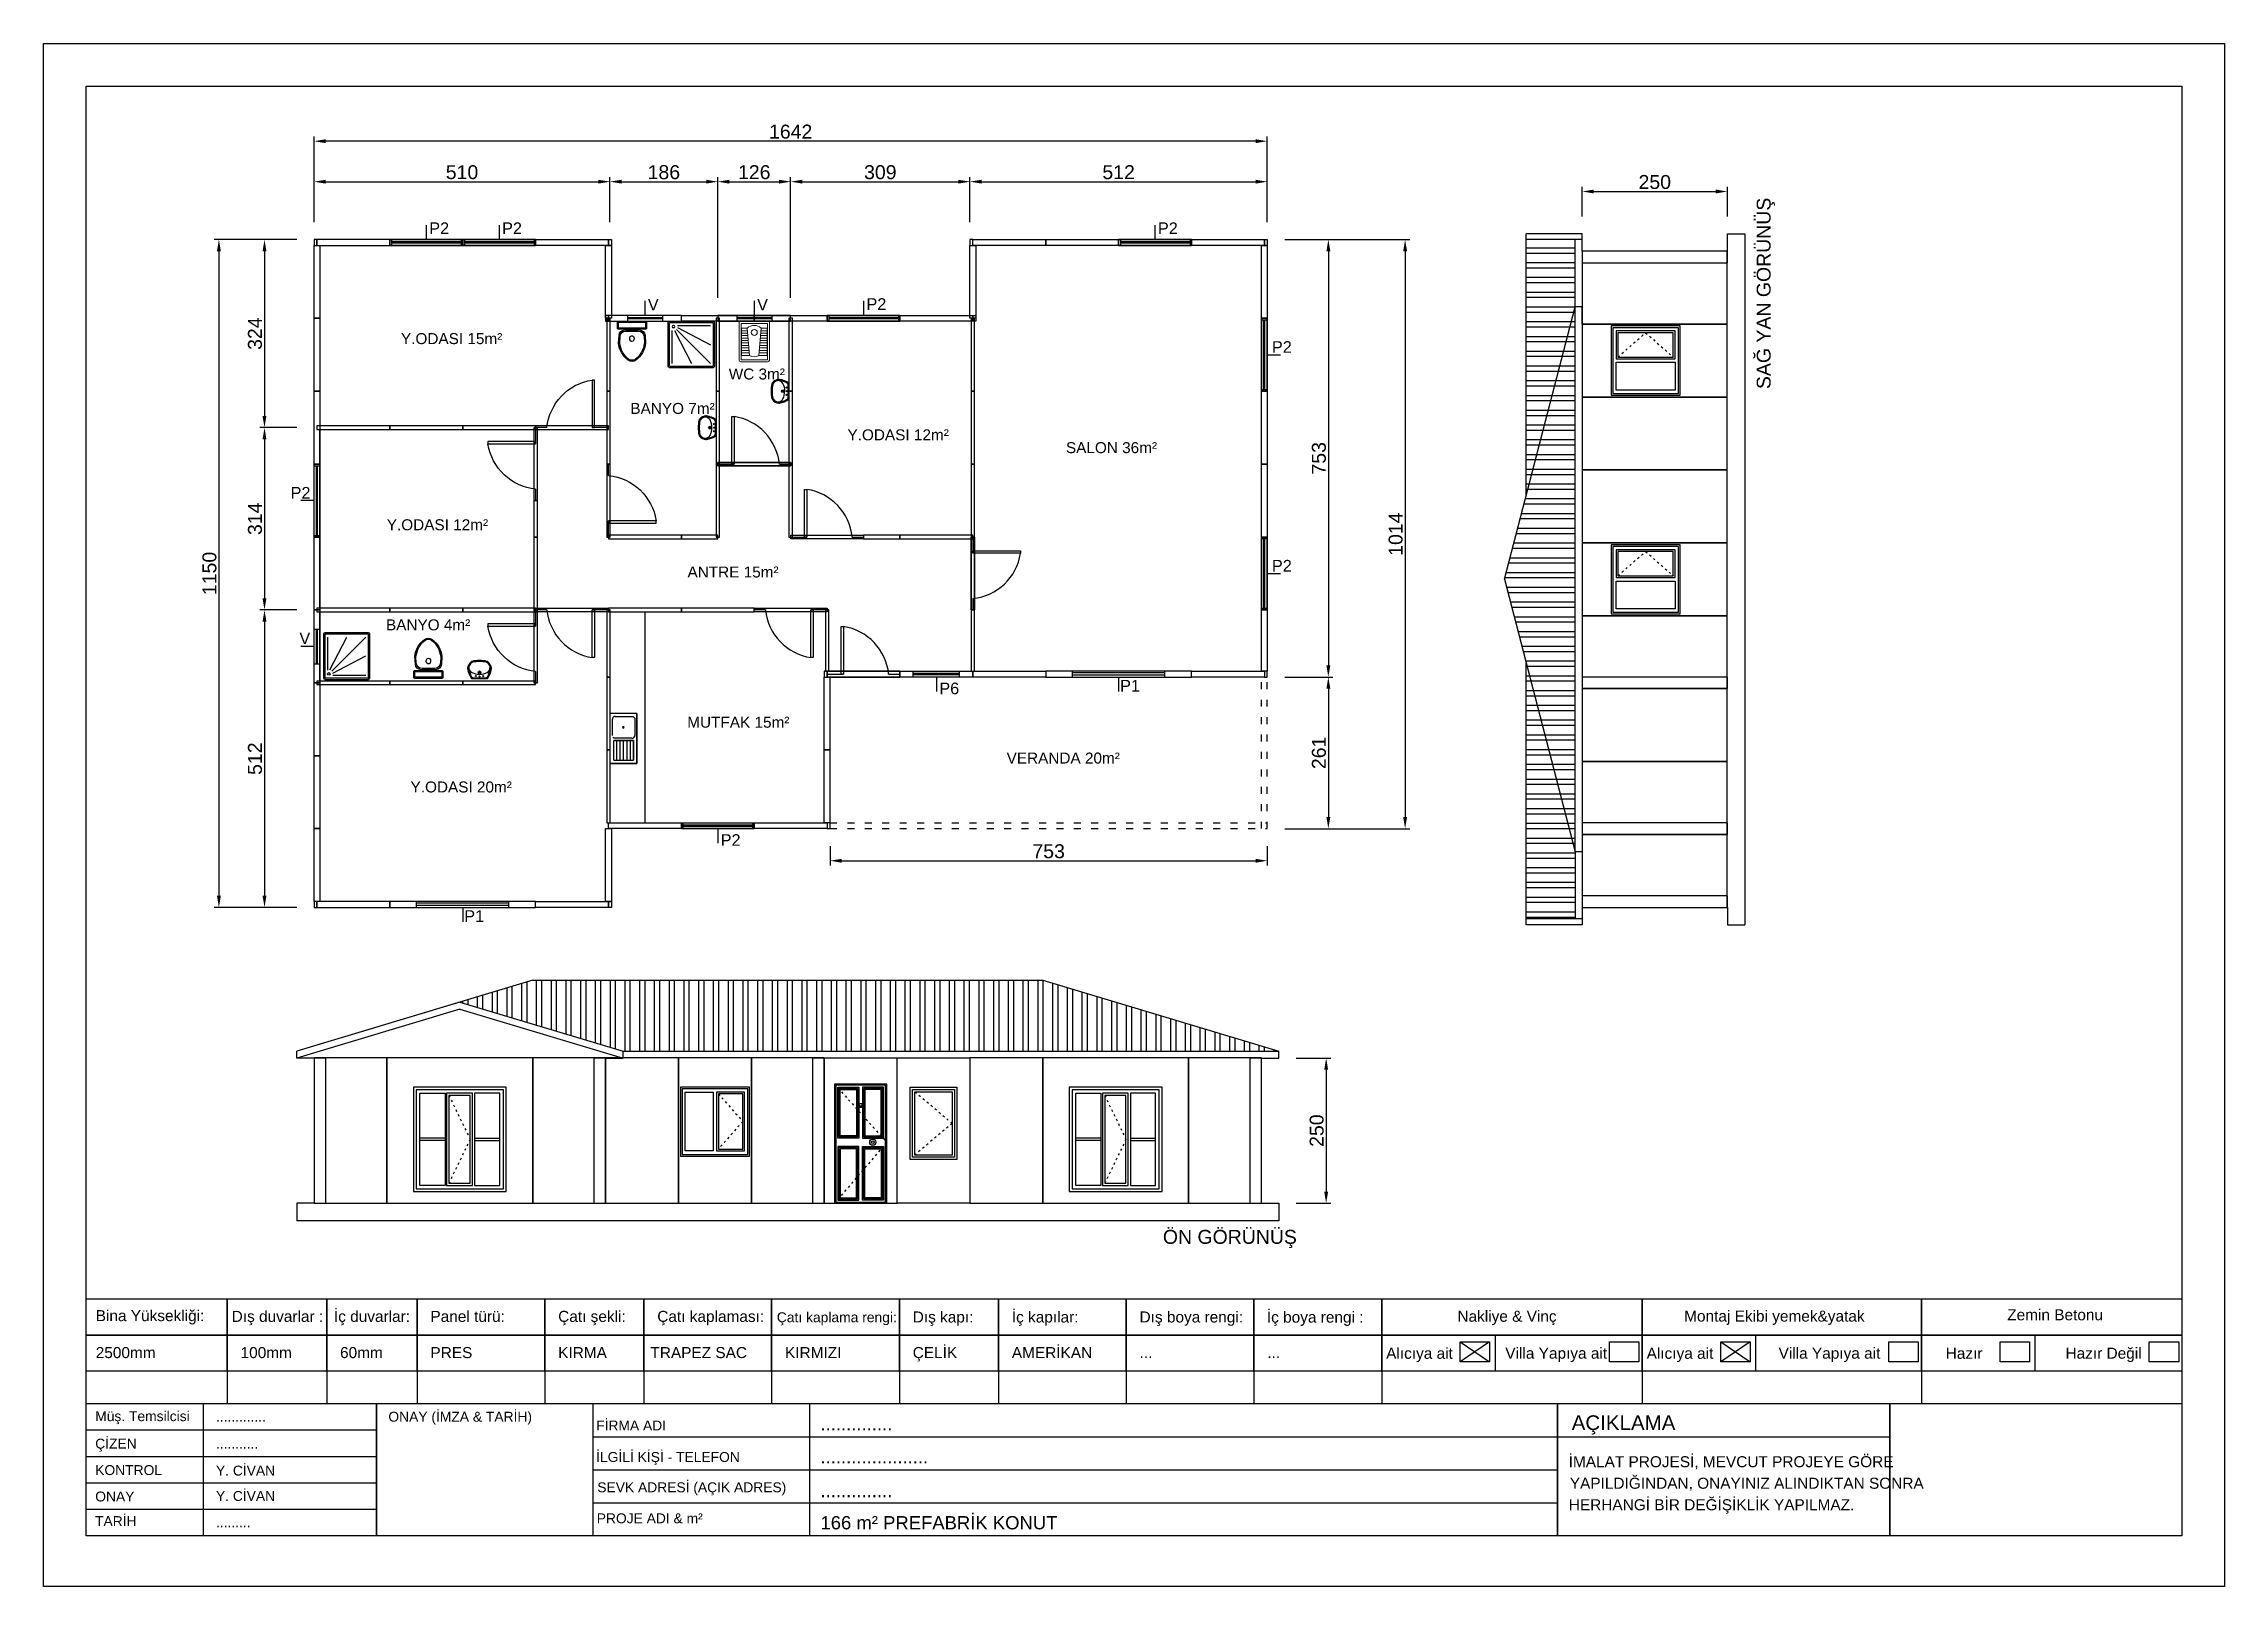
# Model space of a CAD drawing. Header units: millimetres. Extents: x 201962 to 221859, y -224854 to -197588.
# Drawn here: x 201962 to 205718, y -204832 to -202176 of the extents above; entities that cross this region are included whole.
import ezdxf

# ---------------------------------------------------------------- set-up
doc = ezdxf.new("R2010")
doc.units = ezdxf.units.MM
doc.header["$MEASUREMENT"] = 0
doc.linetypes.add('ACAD_ISO03W100', pattern=[30, 12, -18])
for name, color, linetype in [('ANTET', 7, 'Continuous'), ('KAPI-PEN', 3, 'Continuous'), ('kapı', 6, 'Continuous'), ('PANO', 11, 'Continuous'), ('TEFRIS', 4, 'Continuous'), ('YAZI', 50, 'Continuous')]:
    doc.layers.add(name, color=color, linetype=linetype)
doc.styles.get("Standard").update_dxf_attribs({"font": 'arial.ttf'})
doc.dimstyles.new('SERCAN', dxfattribs={"dimscale": 20, "dimtxt": 1.2, "dimasz": 1, "dimexe": 0.4, "dimexo": 1.5, "dimgap": 0.2, "dimtad": 1, "dimrnd": 1, "dimzin": 12, "dimdsep": 46, "dimtxsty": 'Standard', "dimcen": 0.8, "dimdle": 0.0005, "dimclrd": 150, "dimclre": 1, "dimclrt": 3, "dimazin": 3, "dimtfac": 1, "dimtmove": 0, "dimatfit": 3, "dimldrblk": 'DOTSMALL', "dimfxl": 0, "dimtolj": 1, "dimtzin": 0, "dimarcsym": 0})
pattern_1 = [(180, (206614.95, -222619.24), (-7e-15, -25.4), []), (180, (206605.97, -222628.22), (-7e-15, -25.4), [])]

msp = doc.modelspace()

# ---------------------------------------------------------------- texts
at = {"layer": 'ANTET'}
for s, height, p in [('Müş. Temsilcisi', 17.04416, (202051.01, -204547.544)), ('AÇIKLAMA', 25.2913, (204593.777, -204562.868)), ('ÇİZEN', 17.0442, (202051.01, -204594.813)), ('FİRMA ADI', 17.0442, (202913.726, -204563.6)), ('İLGİLİ KİŞİ - TELEFON', 17.04416, (202913.726, -204617.789)), ('KONTROL ', 17.0442, (202051.01, -204640.337)), ('SEVK ADRESİ (AÇIK ADRES) ', 17.04416, (202915.69, -204669.97)), ('ONAY', 17.0442, (202051.01, -204685.823)), ('TARİH', 17.0442, (202050.71, -204728.159)), ('PROJE ADI & m² ', 17.04416, (202914.725, -204723.375))]:
    e = msp.add_text(s, height=height, dxfattribs=at)
    e.set_placement(p)
    e.dxf.unprotected_set("ltscale", 0)
for s, p in [('İMALAT PROJESİ, MEVCUT PROJEYE GÖRE', (204588.605, -204626.878)), ('YAPILDIĞINDAN, ONAYINIZ ALINDIKTAN SONRA', (204590.559, -204663.921)), ('HERHANGİ BİR DEĞİŞİKLİK YAPILMAZ.', (204588.809, -204700.964))]:
    msp.add_text(s, height=18.96846, dxfattribs=at).set_placement(p)
at = {"layer": 'YAZI'}
e = msp.add_text('SAĞ YAN GÖRÜNÜŞ', height=23.97988, rotation=90, dxfattribs=at)
e.set_placement((204936.417, -202771.011))
e.dxf.unprotected_set("ltscale", 0)
for s, height, p in [('Y.ODASI 15m²', 18.89324, (202577.551, -202693.586)), ('WC 3m²', 18.8932, (203142.085, -202754.519)), ('BANYO 7m²', 18.8932, (202972.635, -202813.769)), ('Y.ODASI 12m²', 18.89324, (203346.542, -202859.238)), ('SALON 36m²', 18.8932, (203722.786, -202881.278)), ('Y.ODASI 12m²', 18.89324, (202553.096, -203014.029)), ('ANTRE 15m²', 18.8932, (203071.025, -203095.335)), ('BANYO 4m²', 18.8932, (202551.735, -203186.291)), ('MUTFAK 15m²', 18.89324, (203070.629, -203353.905)), ('VERANDA 20m²', 18.89324, (203620.615, -203415.586)), ('Y.ODASI 20m²', 18.89324, (202594.056, -203465.357)), ('ÖN GÖRÜNÜŞ', 23.9799, (203889.758, -204242.351)), ('Bina Yüksekliği:', 18.96846, (202051.892, -204375.458)), ('Dış duvarlar : ', 18.96846, (202286.005, -204376.691)), ('İç duvarlar:', 18.96846, (202462.114, -204376.691)), ('Panel türü: ', 18.96846, (202628.326, -204376.691)), ('Çatı şekli:', 18.96846, (202848.315, -204376.691)), ('Çatı kaplaması: ', 18.96846, (203018.969, -204376.691)), ('Çatı kaplama rengi: ', 17.07162, (203224.816, -204377.261)), ('Dış kapı:', 18.9685, (203458.948, -204377.728)), ('İç kapılar: ', 18.96846, (203629.602, -204377.728)), ('Dış boya rengi:', 18.96846, (203849.591, -204377.728)), ('İç boya rengi :', 18.96846, (204068.827, -204377.918)), ('Nakliye & Vinç', 18.96846, (204397.028, -204376.465)), ('Montaj Ekibi yemek&yatak', 18.96846, (204787.49, -204376.163)), ('Zemin Betonu', 18.96846, (205343.899, -204373.973)), ('2500mm', 18.9685, (202051.892, -204439.02)), ('100mm', 18.9685, (202301.375, -204439.02)), ('60mm', 18.9685, (202472.639, -204439.02)), ('PRES', 18.9685, (202628.326, -204439.02)), ('KIRMA', 18.9685, (202848.315, -204439.02)), ('TRAPEZ SAC', 18.9685, (203007.177, -204439.02)), ('KIRMIZI', 18.9685, (203238.959, -204439.02)), ('ÇELİK', 18.9685, (203458.948, -204439.02)), ('AMERİKAN', 18.9685, (203629.602, -204439.02)), ('Alıcıya ait ', 18.96846, (204274.292, -204440.239)), ('Villa Yapıya ait', 18.96846, (204479.5, -204440.07)), ('Alıcıya ait ', 18.96846, (204722.879, -204440.239)), ('Villa Yapıya ait', 18.96846, (204950.141, -204440.07)), ('Hazır', 18.9685, (205237.947, -204440.239)), ('Hazır Değil', 18.96846, (205444.309, -204440.07)), ('...', 18.9685, (203849.591, -204439.02)), ('...', 18.9685, (204069.58, -204439.02)), ('ONAY (İMZA & TARİH)', 17.04416, (202555.876, -204548.456)), ('.............', 17.04416, (202258.954, -204548.456)), ('..............', 22.76216, (203300.034, -204563.467)), ('...........', 17.04416, (202258.954, -204594.813)), ('Y. CİVAN', 17.0442, (202258.954, -204641.191)), ('.....................', 22.76216, (203300.034, -204620.176)), ('Y. CİVAN', 17.0442, (202258.954, -204684.892)), ('..............', 22.76216, (203300.034, -204678.516)), ('166 m² PREFABRİK KONUT', 22.76216, (203300.034, -204733.81)), ('.........', 17.0442, (202258.954, -204730.417))]:
    e = msp.add_text(s, height=height, dxfattribs=at)
    e.set_placement(p)
    e.dxf.unprotected_set("ltscale", 0)

# ---------------------------------------------------------------- blocks, each defined once
blk = doc.blocks.new('TAM PANO')
at = {"color": 2}
blk.add_lwpolyline([(23848.2, 14100.5), (23973.7, 14100.5), (23973.7, 14350.5), (23848.2, 14350.5)], close=True, dxfattribs=at)
blk = doc.blocks.new('seredf')
at = {"color": 1, "linetype": 'ACAD_ISO03W100', "ltscale": 0.3}
for p, q in [((24456.9, 14286.1), (24493.4, 14210.5)), ((24493.4, 14210.5), (24456.9, 14134.9))]:
    blk.add_line(p, q, dxfattribs=at)
at = {"color": 0}
for p, q in [((24450.3, 14212.5), (24406.9, 14212.5)), ((24450.3, 14208.5), (24406.9, 14208.5)), ((24501.1, 14212.5), (24544.5, 14212.5)), ((24501.1, 14208.5), (24544.5, 14208.5))]:
    blk.add_line(p, q, dxfattribs=at)
at = {"color": 2}
blk.add_lwpolyline([(24350.2, 14100.5), (24601.2, 14100.5), (24601.2, 14350.5), (24350.2, 14350.5)], close=True, dxfattribs=at)
at = {"color": 0}
for points in [[(24555.7, 14300.5), (24395.7, 14300.5), (24395.7, 14120.5), (24555.7, 14120.5)], [(24550.7, 14295.5), (24400.7, 14295.5), (24400.7, 14125.5), (24550.7, 14125.5)], [(24406.9, 14290), (24450.3, 14290), (24450.3, 14131), (24406.9, 14131)], [(24497.4, 14290.1), (24452.9, 14290.1), (24452.9, 14130.9), (24497.4, 14130.9)], [(24493.4, 14286.1), (24456.9, 14286.1), (24456.9, 14134.9), (24493.4, 14134.9)], [(24544.5, 14290), (24501.1, 14290), (24501.1, 14131), (24544.5, 14131)]]:
    blk.add_lwpolyline(points, close=True, dxfattribs=at)
blk = doc.blocks.new('P2')
at = {"color": 1, "linetype": 'ACAD_ISO03W100', "ltscale": 0.3}
for p, q in [((24669.9, 14288.9), (24711.9, 14241.3)), ((24669.9, 14288.9), (24711.9, 14241.3)), ((24711.9, 14241.3), (24669.9, 14193.6)), ((24711.9, 14241.3), (24669.9, 14193.6))]:
    blk.add_line(p, q, dxfattribs=at)
at = {"color": 2}
blk.add_lwpolyline([(24601.2, 14100.5), (24726.7, 14100.5), (24726.7, 14350.5), (24601.2, 14350.5)], close=True, dxfattribs=at)
at = {"color": 0}
for points in [[(24723.5, 14300.5), (24604.5, 14300.5), (24604.5, 14181.5), (24723.5, 14181.5)], [(24723.5, 14300.5), (24604.5, 14300.5), (24604.5, 14181.5), (24723.5, 14181.5)], [(24720.5, 14297.5), (24607.5, 14297.5), (24607.5, 14184.5), (24720.5, 14184.5)], [(24720.5, 14297.5), (24607.5, 14297.5), (24607.5, 14184.5), (24720.5, 14184.5)], [(24613, 14291.9), (24661, 14291.9), (24661, 14190.6), (24613, 14190.6)], [(24613, 14291.9), (24661, 14291.9), (24661, 14190.6), (24613, 14190.6)], [(24714.9, 14291.9), (24666.9, 14291.9), (24666.9, 14190.6), (24714.9, 14190.6)], [(24714.9, 14291.9), (24666.9, 14291.9), (24666.9, 14190.6), (24714.9, 14190.6)], [(24711.9, 14288.9), (24669.9, 14288.9), (24669.9, 14193.6), (24711.9, 14193.6)], [(24711.9, 14288.9), (24669.9, 14288.9), (24669.9, 14193.6), (24711.9, 14193.6)]]:
    blk.add_lwpolyline(points, close=True, dxfattribs=at)
blk = doc.blocks.new('çelik kapı 1')
at = {"color": 1, "linetype": 'ACAD_ISO03W100', "ltscale": 0.3}
for p, q in [((15519.7, 9496.8), (15609.7, 9396.8)), ((15609.7, 9396.8), (15519.7, 9291.8))]:
    blk.add_line(p, q, dxfattribs=at)
at = {"color": 30}
for q in [(15559.4, 9462.8), (15569.9, 9462.8)]:
    blk.add_line((15567.9, 9462.8), q, dxfattribs=at)
at = {"color": 2}
blk.add_lwpolyline([(15501.9, 9291.8), (15627.4, 9291.8), (15627.4, 9541.8), (15501.9, 9541.8)], close=True, dxfattribs=at)
at = {"color": 30}
for points in [[(15609.7, 9496.8), (15519.7, 9496.8), (15519.7, 9291.8), (15609.7, 9291.8)], [(15607.7, 9494.8), (15521.7, 9494.8), (15521.7, 9293.8), (15607.7, 9293.8)], [(15525.2, 9491.4), (15561.4, 9491.4), (15561.4, 9404.1), (15525.2, 9404.1)], [(15527.2, 9489.4), (15559.4, 9489.4), (15559.4, 9406.1), (15527.2, 9406.1)], [(15529.2, 9487.4), (15557.4, 9487.4), (15557.4, 9408.1), (15529.2, 9408.1)], [(15604.2, 9491.4), (15567.9, 9491.4), (15567.9, 9404.1), (15604.2, 9404.1)], [(15602.2, 9489.4), (15569.9, 9489.4), (15569.9, 9406.1), (15602.2, 9406.1)], [(15600.2, 9487.4), (15571.9, 9487.4), (15571.9, 9408.1), (15600.2, 9408.1)], [(15525.2, 9297.2), (15561.4, 9297.2), (15561.4, 9389.5), (15525.2, 9389.5)], [(15604.2, 9297.2), (15567.9, 9297.2), (15567.9, 9389.5), (15604.2, 9389.5)], [(15527.2, 9299.2), (15559.4, 9299.2), (15559.4, 9387.5), (15527.2, 9387.5)], [(15529.2, 9301.2), (15557.4, 9301.2), (15557.4, 9385.5), (15529.2, 9385.5)], [(15602.2, 9299.2), (15569.9, 9299.2), (15569.9, 9387.5), (15602.2, 9387.5)], [(15600.2, 9301.2), (15571.9, 9301.2), (15571.9, 9385.5), (15600.2, 9385.5)]]:
    blk.add_lwpolyline(points, close=True, dxfattribs=at)
for radius in [5.33, 2.33]:
    blk.add_circle((15585.6, 9396.9), radius, dxfattribs=at)
for radius, start in [(5.27, 179.2548), (3.27, 178.8028)]:
    blk.add_arc((15564.7, 9462.5), radius, start, 4.2029, dxfattribs=at)
blk = doc.blocks.new('P6')
at = {"color": 1, "linetype": 'ACAD_ISO03W100', "ltscale": 0.3}
for p, q in [((25323.5, 14292.5), (25259.5, 14238)), ((25259.5, 14238), (25323.5, 14183.5))]:
    blk.add_line(p, q, dxfattribs=at)
at = {"color": 2}
blk.add_lwpolyline([(25228.7, 14100.5), (25354.2, 14100.5), (25354.2, 14350.5), (25228.7, 14350.5)], close=True, dxfattribs=at)
at = {"color": 0}
for points in [[(25331.5, 14300.5), (25251.5, 14300.5), (25251.5, 14175.5), (25331.5, 14175.5)], [(25327.5, 14296.5), (25255.5, 14296.5), (25255.5, 14179.5), (25327.5, 14179.5)], [(25323.5, 14292.5), (25259.5, 14292.5), (25259.5, 14183.5), (25323.5, 14183.5)]]:
    blk.add_lwpolyline(points, close=True, dxfattribs=at)
blk = doc.blocks.new('30x30')
for p, q in [((0, 0), (-30, 0)), ((-30, 0), (-30, -30))]:
    blk.add_line(p, q)
blk = doc.blocks.new('*D8731')
at = {"color": 1, "lineweight": -2}
for p, q in [((204119.5, -203922.5), (204178.9, -203922.5)), ((204119.5, -204172.5), (204178.9, -204172.5))]:
    blk.add_line(p, q, dxfattribs=at)
at = {"color": 150, "lineweight": -2}
blk.add_line((204170.9, -203942.5), (204170.9, -204152.5), dxfattribs=at)
at = {"color": 150}
for points in [[(204174.3, -203942.5), (204167.6, -203942.5), (204170.9, -203922.5)], [(204167.6, -204152.5), (204174.3, -204152.5), (204170.9, -204172.5)]]:
    blk.add_solid(points, dxfattribs=at)
at = {"layer": 'Defpoints', "color": 0}
for p in [(204089.5, -203922.5), (204089.5, -204172.5), (204170.9, -204172.5)]:
    blk.add_point(p, dxfattribs=at)
at = {"color": 3, "insert": (204154.7, -204047.5), "char_height": 24, "attachment_point": 5, "rotation": 90}
blk.add_mtext('\\A1;250', dxfattribs=at)
blk = doc.blocks.new('_DotSmall')
at = {"color": 0, "linetype": 'ByBlock', "const_width": 0.5}
blk.add_lwpolyline([(-0.0625, 0, 1), (0.0625, 0, 1)], format="xyb", close=True, dxfattribs=at)
blk = doc.blocks.new('*D8732')
at = {"color": 1, "lineweight": -2}
for p, q in [((204611.9, -202473.7), (204611.9, -202422.9)), ((204861.9, -202473.7), (204861.9, -202422.9))]:
    blk.add_line(p, q, dxfattribs=at)
at = {"color": 150, "lineweight": -2}
blk.add_line((204631.9, -202430.9), (204841.9, -202430.9), dxfattribs=at)
at = {"color": 150}
for points in [[(204631.9, -202427.6), (204631.9, -202434.2), (204611.9, -202430.9)], [(204841.9, -202434.2), (204841.9, -202427.6), (204861.9, -202430.9)]]:
    blk.add_solid(points, dxfattribs=at)
at = {"layer": 'Defpoints', "color": 0}
for p in [(204861.9, -202430.9), (204611.9, -202503.7), (204861.9, -202503.7)]:
    blk.add_point(p, dxfattribs=at)
at = {"color": 3, "insert": (204736.9, -202414.7), "char_height": 24, "attachment_point": 5}
blk.add_mtext('\\A1;250', dxfattribs=at)
blk = doc.blocks.new('121')
for points in [[(74270.2, -39714), (74265.2, -39714), (74265.2, -39724), (74270.2, -39724)], [(74270.2, -39724), (74395.7, -39724), (74395.7, -39714), (74270.2, -39714)], [(74270.2, -39724), (74395.7, -39724), (74395.7, -39714), (74270.2, -39714)]]:
    blk.add_lwpolyline(points, close=True)
blk = doc.blocks.new('110')
blk.add_lwpolyline([(74265.2, -40100.5), (74265.2, -40226), (74275.2, -40226), (74275.2, -40100.5)], close=True)
blk = doc.blocks.new('D')
blk.add_lwpolyline([(69161.3, -39614.6), (69286.8, -39614.6), (69286.8, -39608.6), (69161.3, -39608.6)], close=True)
blk = doc.blocks.new('KAPI')
for points in [[(68907.3, -39991.1), (68907.3, -40116.6), (68913.3, -40116.6), (68913.3, -39991.1)], [(68907.3, -39991.1), (68907.3, -40116.6), (68913.3, -40116.6), (68913.3, -39991.1)], [(68913.3, -40116.6), (68913.3, -39991.1), (68907.3, -39991.1), (68907.3, -40116.6)]]:
    blk.add_lwpolyline(points, close=True)
at = {"layer": 'KAPI-PEN'}
for points in [[(68910.3, -39991.1), (68910.3, -40019.1)], [(68910.3, -40097.1), (68910.3, -40116.6)]]:
    blk.add_lwpolyline(points, dxfattribs=at)
blk.add_lwpolyline([(68910.3, -40097.1, -0.341049), (68828.3, -40019.1), (68910.3, -40019.1), (68910.3, -40015.1), (68828.3, -40015.1), (68828.3, -40019.1)], format="xyb", dxfattribs=at)
blk = doc.blocks.new('113')
for points in [[(74265.2, -40728), (74265.2, -40853.5), (74275.2, -40853.5), (74275.2, -40728)], [(74265.2, -40728), (74265.2, -40853.5), (74275.2, -40853.5), (74275.2, -40728)], [(74275.2, -40853.5), (74275.2, -40728), (74265.2, -40728), (74265.2, -40853.5)]]:
    blk.add_lwpolyline(points, close=True)
at = {"layer": 'KAPI-PEN'}
for points in [[(74270.2, -40728), (74270.2, -40756)], [(74270.2, -40834), (74270.2, -40853.5)]]:
    blk.add_lwpolyline(points, dxfattribs=at)
blk.add_lwpolyline([(74270.2, -40834, -0.341049), (74188.2, -40756), (74270.2, -40756), (74270.2, -40752), (74188.2, -40752), (74188.2, -40756)], format="xyb", dxfattribs=at)
blk = doc.blocks.new('P6 ALT')
for p, q in [((74257.8, 13076.7), (74257.8, 13086.7)), ((74337.8, 13076.7), (74337.8, 13086.7))]:
    blk.add_line(p, q)
blk.add_lwpolyline([(74235.1, 13086.7), (74360.6, 13086.7), (74360.6, 13076.7), (74235.1, 13076.7)], close=True)
at = {"layer": 'KAPI-PEN'}
for p, q in [((74337.8, 13082.7), (74257.8, 13082.7)), ((74337.8, 13080.7), (74257.8, 13080.7)), ((74298.1, 13076.7), (74298.1, 13051.6))]:
    blk.add_line(p, q, dxfattribs=at)
blk.add_text('P6', height=20, dxfattribs=at).set_placement((74302.9, 13047.1))
blk = doc.blocks.new('P2 ALT')
for p, q in [((72780.5, 13056.3), (72780.5, 13066.3)), ((72900.5, 13056.3), (72900.5, 13066.3))]:
    blk.add_line(p, q)
blk.add_lwpolyline([(72777.5, 13066.3), (72903, 13066.3), (72903, 13056.3), (72777.5, 13056.3)], close=True)
at = {"layer": 'KAPI-PEN'}
for p, q in [((72900.5, 13062.3), (72780.5, 13062.3)), ((72900.5, 13060.3), (72780.5, 13060.3)), ((72840.5, 13056.3), (72840.5, 13031.3))]:
    blk.add_line(p, q, dxfattribs=at)
blk.add_text('P2', height=20, dxfattribs=at).set_placement((72845.3, 13026.8))
blk = doc.blocks.new('P2 SOL')
for p, q in [((72745.5, 13204.6), (72755.5, 13204.6)), ((72745.5, 13084.6), (72755.5, 13084.6))]:
    blk.add_line(p, q)
blk.add_lwpolyline([(72755.5, 13207.6), (72755.5, 13082.1), (72745.5, 13082.1), (72745.5, 13207.6)], close=True)
at = {"layer": 'KAPI-PEN'}
for p, q in [((72749.5, 13084.6), (72749.5, 13204.6)), ((72751.5, 13084.6), (72751.5, 13204.6)), ((72745.5, 13144.9), (72722.4, 13144.9))]:
    blk.add_line(p, q, dxfattribs=at)
blk.add_text('P2', height=20, dxfattribs=at).set_placement((72705, 13148.3))
blk = doc.blocks.new('P2 ÜST')
for p, q in [((72771.4, 13237.9), (72771.4, 13227.9)), ((72891.4, 13237.9), (72891.4, 13227.9))]:
    blk.add_line(p, q)
blk.add_lwpolyline([(72768.4, 13227.9), (72893.9, 13227.9), (72893.9, 13237.9), (72768.4, 13237.9)], close=True)
at = {"layer": 'KAPI-PEN'}
for p, q in [((72831.4, 13237.9), (72831.4, 13262.9)), ((72891.4, 13233.9), (72771.4, 13233.9)), ((72891.4, 13231.9), (72771.4, 13231.9))]:
    blk.add_line(p, q, dxfattribs=at)
blk.add_text('P2', height=20, dxfattribs=at).set_placement((72836.2, 13247.4))
blk = doc.blocks.new('P2 SAĞ')
for p, q in [((72919.8, 13207.6), (72909.8, 13207.6)), ((72919.8, 13087.6), (72909.8, 13087.6))]:
    blk.add_line(p, q)
blk.add_lwpolyline([(72909.8, 13210.6), (72909.8, 13085.1), (72919.8, 13085.1), (72919.8, 13210.6)], close=True)
at = {"layer": 'KAPI-PEN'}
for p, q in [((72913.8, 13087.6), (72913.8, 13207.6)), ((72915.8, 13087.6), (72915.8, 13207.6)), ((72919.8, 13147.8), (72942.9, 13147.8))]:
    blk.add_line(p, q, dxfattribs=at)
blk.add_text('P2', height=20, dxfattribs=at).set_placement((72927.9, 13151.2))
blk = doc.blocks.new('101')
for p, q in [((74265.2, -39757), (74275.2, -39757)), ((74265.2, -39817), (74275.2, -39817))]:
    blk.add_line(p, q)
blk.add_lwpolyline([(74275.2, -39724), (74275.2, -39849.5), (74265.2, -39849.5), (74265.2, -39724)], close=True)
at = {"layer": 'KAPI-PEN'}
for p, q in [((74269.2, -39817), (74269.2, -39757)), ((74271.2, -39817), (74271.2, -39757)), ((74265.2, -39787), (74242.2, -39787))]:
    blk.add_line(p, q, dxfattribs=at)
blk.add_text('V', height=20, dxfattribs=at).set_placement((74239.9, -39782.9))
blk = doc.blocks.new('126')
for p, q in [((75181.7, -39714), (75181.7, -39724)), ((75241.7, -39714), (75241.7, -39724))]:
    blk.add_line(p, q)
blk.add_lwpolyline([(75148.7, -39724), (75274.2, -39724), (75274.2, -39714), (75148.7, -39714)], close=True)
at = {"layer": 'KAPI-PEN'}
for p, q in [((75211.7, -39714), (75211.7, -39688.9)), ((75241.7, -39718), (75181.7, -39718)), ((75241.7, -39720), (75181.7, -39720))]:
    blk.add_line(p, q, dxfattribs=at)
blk.add_text('V', height=20, dxfattribs=at).set_placement((75216.5, -39705.5))
blk = doc.blocks.new('EVVVYE')
at = {"layer": 'TEFRIS'}
for p, q in [((46.7, 28.8, 1.5), (-39.3, 28.8, 1.5)), ((-39.3, 28.8, 1.5), (-39.3, -17.2, 1.5)), ((-33.9, 22.7), (0, 22.7)), ((-33.9, -11), (-33.9, 22.7)), ((-33.9, 17.8), (0, 17.8)), ((-33.9, 11.9), (0, 11.9)), ((-33.9, 5.9), (0, 5.9)), ((-33.9, 0), (0, 0)), ((0, 22.7), (0, -11)), ((36.9, 25.1), (8.9, 25.1)), ((41.7, -8.7), (41.7, 20.3)), ((46.7, 28.8, 1.5), (46.7, -17.2, 1.5)), ((-39.3, -17.2, 1.5), (46.7, -17.2, 1.5)), ((-33.9, -5.9), (0, -5.9)), ((-33.9, -11), (0, -11))]:
    blk.add_line(p, q, dxfattribs=at)
blk.add_circle((22.9, 5.4, -3), 1.49, dxfattribs=at)
for points, invisible_edges in [([(-35.8, 27.3, 1.5), (-39.3, 28.8, 1.5), (46.7, 28.8, 1.5)], 13), ([(-37.8, -13.7, 1.5), (-39.3, -17.2, 1.5), (-39.3, 28.8, 1.5)], 13), ([(8.9, 25.1), (-36.3, 24.7), (7.4, 24.9)], 3), ([(7.4, 24.9), (-36.3, 24.7), (6.1, 24.2)], 3), ([(4.3, -10.2), (-35.2, 25.8), (4.1, -8.7)], 3), ([(4.1, -8.7), (-35.2, 25.8), (4.1, 20.3)], 3), ([(6.1, -12.6), (-35.2, 25.8), (5, -11.5)], 3), ([(5, -11.5), (-35.2, 25.8), (4.3, -10.2)], 3), ([(6.1, 24.2), (-35.2, -14.2), (5, 23.1)], 3), ([(5, 23.1), (-35.2, -14.2), (4.3, 21.8)], 3), ([(4.3, 21.8), (-35.2, -14.2), (4.1, 20.3)], 3), ([(0, -11), (0, 22.7), (-33.9, 22.7)], 12), ([(36.9, 25.1), (82.1, 24.7), (38.4, 24.9)], 3), ([(38.4, 24.9), (82.1, 24.7), (39.7, 24.2)], 3), ([(39.7, -12.6), (81, 25.8), (40.8, -11.5)], 3), ([(39.7, 24.2), (81, -14.2), (40.8, 23.1)], 3), ([(40.8, -11.5), (81, 25.8), (41.5, -10.2)], 3), ([(40.8, 23.1), (81, -14.2), (41.5, 21.8)], 3), ([(41.5, -10.2), (81, 25.8), (41.7, -8.7)], 3), ([(41.5, 21.8), (81, -14.2), (41.7, 20.3)], 3), ([(36.9, -13.5), (-36.2, -13.5), (8.9, -13.5)], 3), ([(36.9, -13.5), (82.1, -13.1), (38.4, -13.2)], 3), ([(38.4, -13.2), (82.1, -13.1), (39.7, -12.6)], 3)]:
    blk.add_3dface(points, dxfattribs=dict(at, invisible_edges=invisible_edges))
blk = doc.blocks.new('KLOZET')
at = {"layer": 'TEFRIS'}
for p, q in [((-15, 12.4), (-13.8, 12.4)), ((-15, -12.4), (-13.8, -12.4))]:
    blk.add_line(p, q, dxfattribs=at)
for points in [[(-67.2, -6.6, 0.199825), (-37.9, -23.2), (-24.4, -22.4, 0.397632), (-15, -12.4), (-15, 12.4, 0.397632), (-24.4, 22.4), (-37.9, 23.2, 0.199825), (-67.2, 6.6, 0.284389)], [(-37.8, -21.3), (-26.4, -20.7, 0.398989), (-16.9, -10.7), (-16.9, 10.7, 0.398989), (-26.4, 20.7), (-37.8, 21.3, 0.197715), (-65.7, 5.6, 0.284389), (-65.7, -5.6, 0.197715)], [(-2, -25.1, 0.414214), (0, -23.1), (0, 23.1, 0.414214), (-2, 25.1), (-11.8, 25.1, 0.414214), (-13.8, 23.1), (-13.8, -23.1, 0.414214), (-11.8, -25.1)]]:
    blk.add_lwpolyline(points, format="xyb", close=True, dxfattribs=at)
blk.add_lwpolyline([(-11.9, -23.2), (-1.9, -23.2), (-1.9, 23.2), (-11.9, 23.2)], close=True, dxfattribs=at)
at = {"layer": 'TEFRIS', "linetype": 'Continuous'}
blk.add_polyline3d([(-35, -0.1, 0), (-34.2, -2.2, 0), (-32, -3.6, 0), (-29.1, -3.9, 0), (-26.5, -3, 0), (-24.9, -1.2, 0), (-24.9, 0.9, 0), (-26.5, 2.7, 0), (-29.1, 3.6, 0), (-32, 3.3, 0), (-34.2, 1.9, 0), (-35, -0.1, 0)], dxfattribs=at)
blk = doc.blocks.new('DUS')
at = {"layer": 'TEFRIS'}
for p, q in [((-1.6, 0.7), (-73.1, 0.7)), ((-75.3, -1.6), (-75.3, -73.1)), ((-73.1, -2.4), (-73.1, -72.3)), ((-2.4, -1.6), (-72.3, -1.6)), ((-14.5, -6.2), (-68.5, -6.2)), ((-14.6, -9.6), (-68.5, -37.7)), ((-12.9, -12.9), (-68.5, -68.5)), ((-9.6, -14.6), (-37.7, -68.5)), ((-6.2, -68.5), (-6.2, -14.5)), ((-1.6, -72.3), (-1.6, -2.4)), ((0.7, -73.1), (0.7, -1.6)), ((-73.1, -75.3), (-1.6, -75.3)), ((-72.3, -73.1), (-2.4, -73.1))]:
    blk.add_line(p, q, dxfattribs=at)
blk.add_circle((-8.2, -8.2), 2.03, dxfattribs=at)
for centre, radius, start, end in [((-73.1, -1.6), 2.28, 90, 180), ((-1.6, -1.6), 2.28, 0, 90), ((-72.3, -2.4), 0.76, 90, 180), ((-2.4, -2.4), 0.76, 360, 90), ((-73.1, -73.1), 2.28, 180, 270), ((-72.3, -72.3), 0.76, 180, 270), ((-2.4, -72.3), 0.76, 270, 0), ((-1.6, -73.1), 2.28, 270, 360)]:
    blk.add_arc(centre, radius, start, end, dxfattribs=at)
blk = doc.blocks.new('DUŞ')
at = {"rotation": 90}
blk.add_blockref('DUS', (0.7, 1.6), dxfattribs=at)
blk = doc.blocks.new('LAVABO')
at = {"layer": 'TEFRIS'}
for points in [[(13.9, 0, 0.112842), (20.4, 16.5, 0.051406), (20.4, 17.4, 0.218961), (14.4, 28.5, 0.113197), (12.7, 29.3, 0.122001), (-12.7, 29.3, 0.113197), (-14.4, 28.5, 0.218961), (-20.4, 17.4, 0.051406), (-20.4, 16.5, 0.112842), (-13.9, 0)], [(10, 1.2, 0.248162), (13.8, 2.8, 0.097547), (18.6, 16.6, 0.057084), (18.6, 17.5, 0.205938), (13.7, 26.7, 0.12541), (11.8, 27.7, 0.11725), (-11.8, 27.7, 0.12541), (-13.7, 26.7, 0.174088), (-18.3, 19.3, 0.114282), (-18.6, 16.6, 0.097547), (-13.8, 2.8, 0.248162), (-10, 1.2)]]:
    blk.add_lwpolyline(points, format="xyb", close=True, dxfattribs=at)
blk.add_lwpolyline([(-18.3, 19.3, 0.321438), (-13.2, 10.3, 0.098457), (0, 7.1, 0.139763), (13.2, 10.3, 0.277065), (18.3, 19.3)], format="xyb", dxfattribs=at)
for centre, radius in [((-6.2, 4), 0.923), ((0, 10.5), 2.31), ((0, 10.5), 1.42), ((0, 3.2), 1.08), ((6.2, 4), 0.923)]:
    blk.add_circle(centre, radius, dxfattribs=at)
blk = doc.blocks.new('LAV')
at = {"xscale": -1}
blk.add_blockref('LAVABO', (0, 22), dxfattribs=at)
blk = doc.blocks.new('tas')
at = {"layer": 'TEFRIS', "lineweight": 20}
for p, q in [((-17, -20.9), (-17, 46)), ((-17, 46), (35.5, 46)), ((-13.4, -20.4), (-13.4, 42.3)), ((-13.4, 42.3), (31.8, 42.3)), ((31.8, 42.3), (31.8, -20.4)), ((35.5, 46), (35.5, -20.9)), ((-12.9, -13.2), (-12.9, 34.2)), ((-12.9, 34.2), (-2.8, 34.2)), ((-2.8, 33.9), (-12.9, 33.9)), ((-2.4, 29.6), (-12.9, 29.6)), ((-2.1, 25.4), (-12.9, 25.4)), ((-1.7, 21.2), (-12.9, 21.2)), ((-1.4, 16.9), (-12.9, 16.9)), ((-1, 12.7), (-12.9, 12.7)), ((-0.7, 8.5), (-12.9, 8.5)), ((-0.3, 4.2), (-12.9, 4.2)), ((0, 0), (-12.9, 0)), ((-2.8, 34.2), (1.1, -13.2)), ((21.2, 34.2), (17.3, -13.2)), ((18.4, 0), (31.3, 0)), ((18.8, 4.2), (31.3, 4.2)), ((19.1, 8.5), (31.3, 8.5)), ((19.4, 12.7), (31.3, 12.7)), ((19.8, 16.9), (31.3, 16.9)), ((20.1, 21.2), (31.3, 21.2)), ((20.5, 25.4), (31.3, 25.4)), ((20.8, 29.6), (31.3, 29.6)), ((31.3, 34.2), (21.2, 34.2)), ((21.2, 33.9), (31.3, 33.9)), ((31.3, -13.2), (31.3, 34.2)), ((32.3, -24), (-13.9, -24)), ((31.8, -20.4), (-13.4, -20.4)), ((0.3, -4.2), (-12.9, -4.2)), ((0.7, -8.5), (-12.9, -8.5)), ((1.1, -13.2), (-12.9, -13.2)), ((17.3, -13.2), (31.3, -13.2)), ((17.7, -8.5), (31.3, -8.5)), ((18.1, -4.2), (31.3, -4.2))]:
    blk.add_line(p, q, dxfattribs=at)
blk.add_circle((9.2, 26.6), 5.18, dxfattribs=at)
for centre, radius, start, end in [((9.2, 19.8), 18.8, 50.1936, 129.8064), ((-13.9, -20.9), 3.1, 180, 270), ((9.2, 1.2), 16.5, 240.5882, 299.4118), ((32.3, -20.9), 3.1, 270, 0)]:
    blk.add_arc(centre, radius, start, end, dxfattribs=at)
blk = doc.blocks.new('P1ALT1')
at = {"color": 6}
for p, q in [((13589.6, 6978.3), (13589.6, 6988.3)), ((13748.6, 6978.3), (13748.6, 6988.3)), ((13669.1, 6978.3), (13669.1, 6953.3))]:
    blk.add_line(p, q, dxfattribs=at)
at = {"color": 3}
for p, q in [((13748.6, 6985.3), (13589.6, 6985.3)), ((13748.6, 6981.3), (13589.6, 6981.3))]:
    blk.add_line(p, q, dxfattribs=at)
at = {"color": 6}
blk.add_lwpolyline([(13794.6, 6988.3), (13543.6, 6988.3), (13543.6, 6978.3), (13794.6, 6978.3)], close=True, dxfattribs=at)
at = {"layer": 'KAPI-PEN'}
blk.add_text('P1', height=20, dxfattribs=at).set_placement((13671.7, 6953.4))
blk = doc.blocks.new('*D8746')
at = {"color": 1, "lineweight": -2}
for p, q in [((202428, -202483.7), (202428, -202406)), ((202937.5, -202483.7), (202937.5, -202406))]:
    blk.add_line(p, q, dxfattribs=at)
at = {"color": 150, "lineweight": -2}
blk.add_line((202448, -202414), (202917.5, -202414), dxfattribs=at)
at = {"color": 150}
for points in [[(202448, -202410.7), (202448, -202417.3), (202428, -202414)], [(202917.5, -202417.3), (202917.5, -202410.7), (202937.5, -202414)]]:
    blk.add_solid(points, dxfattribs=at)
at = {"layer": 'Defpoints', "color": 0}
for p in [(202937.5, -202414), (202428, -202513.7), (202937.5, -202513.7)]:
    blk.add_point(p, dxfattribs=at)
at = {"color": 3, "insert": (202682.7, -202397.8), "char_height": 24, "attachment_point": 5}
blk.add_mtext('\\A1;510', dxfattribs=at)
blk = doc.blocks.new('*D8747')
at = {"color": 1, "lineweight": -2}
for p, q in [((202937.5, -202483.7), (202937.5, -202406)), ((203123.2, -202614.2), (203123.2, -202406))]:
    blk.add_line(p, q, dxfattribs=at)
at = {"color": 150, "lineweight": -2}
blk.add_line((202957.5, -202414), (203103.2, -202414), dxfattribs=at)
at = {"color": 150}
for points in [[(202957.5, -202410.7), (202957.5, -202417.3), (202937.5, -202414)], [(203103.2, -202417.3), (203103.2, -202410.7), (203123.2, -202414)]]:
    blk.add_solid(points, dxfattribs=at)
at = {"layer": 'Defpoints', "color": 0}
for p in [(203123.2, -202414), (202937.5, -202513.7), (203123.2, -202644.2)]:
    blk.add_point(p, dxfattribs=at)
at = {"color": 3, "insert": (203030.3, -202397.8), "char_height": 24, "attachment_point": 5}
blk.add_mtext('\\A1;186', dxfattribs=at)
blk = doc.blocks.new('*D8748')
at = {"color": 1, "lineweight": -2}
for p, q in [((203123.2, -202614.2), (203123.2, -202406)), ((203248.7, -202614.2), (203248.7, -202406))]:
    blk.add_line(p, q, dxfattribs=at)
at = {"color": 150, "lineweight": -2}
blk.add_line((203143.2, -202414), (203228.7, -202414), dxfattribs=at)
at = {"color": 150}
for points in [[(203143.2, -202410.7), (203143.2, -202417.3), (203123.2, -202414)], [(203228.7, -202417.3), (203228.7, -202410.7), (203248.7, -202414)]]:
    blk.add_solid(points, dxfattribs=at)
at = {"layer": 'Defpoints', "color": 0}
for p in [(203248.7, -202414), (203123.2, -202644.2), (203248.7, -202644.2)]:
    blk.add_point(p, dxfattribs=at)
at = {"color": 3, "insert": (203186, -202397.8), "char_height": 24, "attachment_point": 5}
blk.add_mtext('\\A1;126', dxfattribs=at)
blk = doc.blocks.new('*D8749')
at = {"color": 1, "lineweight": -2}
for p, q in [((203248.7, -202614.2), (203248.7, -202406)), ((203557.5, -202483.7), (203557.5, -202406))]:
    blk.add_line(p, q, dxfattribs=at)
at = {"color": 150, "lineweight": -2}
blk.add_line((203268.7, -202414), (203537.5, -202414), dxfattribs=at)
at = {"color": 150}
for points in [[(203268.7, -202410.7), (203268.7, -202417.3), (203248.7, -202414)], [(203537.5, -202417.3), (203537.5, -202410.7), (203557.5, -202414)]]:
    blk.add_solid(points, dxfattribs=at)
at = {"layer": 'Defpoints', "color": 0}
for p in [(203557.5, -202414), (203557.5, -202513.7), (203248.7, -202644.2)]:
    blk.add_point(p, dxfattribs=at)
at = {"color": 3, "insert": (203403.1, -202397.8), "char_height": 24, "attachment_point": 5}
blk.add_mtext('\\A1;309', dxfattribs=at)
blk = doc.blocks.new('*D8750')
at = {"color": 1, "lineweight": -2}
for p, q in [((203557.5, -202483.7), (203557.5, -202406)), ((204069.5, -202483.7), (204069.5, -202406))]:
    blk.add_line(p, q, dxfattribs=at)
at = {"color": 150, "lineweight": -2}
blk.add_line((203577.5, -202414), (204049.5, -202414), dxfattribs=at)
at = {"color": 150}
for points in [[(203577.5, -202410.7), (203577.5, -202417.3), (203557.5, -202414)], [(204049.5, -202417.3), (204049.5, -202410.7), (204069.5, -202414)]]:
    blk.add_solid(points, dxfattribs=at)
at = {"layer": 'Defpoints', "color": 0}
for p in [(204069.5, -202414), (203557.5, -202513.7), (204069.5, -202513.7)]:
    blk.add_point(p, dxfattribs=at)
at = {"color": 3, "insert": (203813.5, -202397.8), "char_height": 24, "attachment_point": 5}
blk.add_mtext('\\A1;512', dxfattribs=at)
blk = doc.blocks.new('*D8751')
at = {"color": 1, "lineweight": -2}
for p, q in [((202428, -202483.7), (202428, -202336.3)), ((204069.5, -202483.7), (204069.5, -202336.3))]:
    blk.add_line(p, q, dxfattribs=at)
at = {"color": 150, "lineweight": -2}
blk.add_line((204049.5, -202344.3), (202448, -202344.3), dxfattribs=at)
at = {"color": 150}
for points in [[(202448, -202341), (202448, -202347.6), (202428, -202344.3)], [(204049.5, -202347.6), (204049.5, -202341), (204069.5, -202344.3)]]:
    blk.add_solid(points, dxfattribs=at)
at = {"layer": 'Defpoints', "color": 0}
for p in [(202428, -202344.3), (202428, -202513.7), (204069.5, -202513.7)]:
    blk.add_point(p, dxfattribs=at)
at = {"color": 3, "insert": (203248.7, -202328), "char_height": 24, "attachment_point": 5}
blk.add_mtext('\\A1;1642', dxfattribs=at)
blk = doc.blocks.new('*D8752')
at = {"color": 1, "lineweight": -2}
for p, q in [((204099.5, -202513.7), (204182.7, -202513.7)), ((204099.5, -203266.7), (204182.7, -203266.7))]:
    blk.add_line(p, q, dxfattribs=at)
at = {"color": 150, "lineweight": -2}
blk.add_line((204174.7, -202533.7), (204174.7, -203246.7), dxfattribs=at)
at = {"color": 150}
for points in [[(204178.1, -202533.7), (204171.4, -202533.7), (204174.7, -202513.7)], [(204171.4, -203246.7), (204178.1, -203246.7), (204174.7, -203266.7)]]:
    blk.add_solid(points, dxfattribs=at)
at = {"layer": 'Defpoints', "color": 0}
for p in [(204069.5, -202513.7), (204069.5, -203266.7), (204174.7, -203266.7)]:
    blk.add_point(p, dxfattribs=at)
at = {"color": 3, "insert": (204158.5, -202890.2), "char_height": 24, "attachment_point": 5, "rotation": 90}
blk.add_mtext('\\A1;753', dxfattribs=at)
blk = doc.blocks.new('*D8753')
at = {"color": 1, "lineweight": -2}
for p, q in [((204099.5, -203266.7), (204182.7, -203266.7)), ((204099.5, -203527.7), (204182.7, -203527.7))]:
    blk.add_line(p, q, dxfattribs=at)
at = {"color": 150, "lineweight": -2}
blk.add_line((204174.7, -203286.7), (204174.7, -203507.7), dxfattribs=at)
at = {"color": 150}
for points in [[(204178.1, -203286.7), (204171.4, -203286.7), (204174.7, -203266.7)], [(204171.4, -203507.7), (204178.1, -203507.7), (204174.7, -203527.7)]]:
    blk.add_solid(points, dxfattribs=at)
at = {"layer": 'Defpoints', "color": 0}
for p in [(204069.5, -203266.7), (204069.5, -203527.7), (204174.7, -203527.7)]:
    blk.add_point(p, dxfattribs=at)
at = {"color": 3, "insert": (204158.5, -203397.2), "char_height": 24, "attachment_point": 5, "rotation": 90}
blk.add_mtext('\\A1;261', dxfattribs=at)
blk = doc.blocks.new('*D8754')
at = {"color": 1, "lineweight": -2}
for p, q in [((204099.5, -202513.7), (204314.9, -202513.7)), ((204099.5, -203527.7), (204314.9, -203527.7))]:
    blk.add_line(p, q, dxfattribs=at)
at = {"color": 150, "lineweight": -2}
blk.add_line((204306.9, -202533.7), (204306.9, -203507.7), dxfattribs=at)
at = {"color": 150}
for points in [[(204310.3, -202533.7), (204303.6, -202533.7), (204306.9, -202513.7)], [(204303.6, -203507.7), (204310.3, -203507.7), (204306.9, -203527.7)]]:
    blk.add_solid(points, dxfattribs=at)
at = {"layer": 'Defpoints', "color": 0}
for p in [(204069.5, -202513.7), (204069.5, -203527.7), (204306.9, -203527.7)]:
    blk.add_point(p, dxfattribs=at)
at = {"color": 3, "insert": (204290.7, -203020.7), "char_height": 24, "attachment_point": 5, "rotation": 90}
blk.add_mtext('\\A1;1014', dxfattribs=at)
blk = doc.blocks.new('*D8755')
at = {"color": 1, "lineweight": -2}
for p, q in [((202398, -202513.7), (202334.5, -202513.7)), ((202398, -202837.4), (202334.5, -202837.4))]:
    blk.add_line(p, q, dxfattribs=at)
at = {"color": 150, "lineweight": -2}
blk.add_line((202342.5, -202533.7), (202342.5, -202817.4), dxfattribs=at)
at = {"color": 150}
for points in [[(202345.8, -202533.7), (202339.2, -202533.7), (202342.5, -202513.7)], [(202339.2, -202817.4), (202345.8, -202817.4), (202342.5, -202837.4)]]:
    blk.add_solid(points, dxfattribs=at)
at = {"layer": 'Defpoints', "color": 0}
for p in [(202428, -202513.7), (202342.5, -202837.4), (202428, -202837.4)]:
    blk.add_point(p, dxfattribs=at)
at = {"color": 3, "insert": (202326.2, -202675.6), "char_height": 24, "attachment_point": 5, "rotation": 90}
blk.add_mtext('\\A1;324', dxfattribs=at)
blk = doc.blocks.new('*D8756')
at = {"color": 1, "lineweight": -2}
for p, q in [((202398, -202837.4), (202334.5, -202837.4)), ((202398, -203151.2), (202334.5, -203151.2))]:
    blk.add_line(p, q, dxfattribs=at)
at = {"color": 150, "lineweight": -2}
blk.add_line((202342.5, -202857.4), (202342.5, -203131.2), dxfattribs=at)
at = {"color": 150}
for points in [[(202345.8, -202857.4), (202339.2, -202857.4), (202342.5, -202837.4)], [(202339.2, -203131.2), (202345.8, -203131.2), (202342.5, -203151.2)]]:
    blk.add_solid(points, dxfattribs=at)
at = {"layer": 'Defpoints', "color": 0}
for p in [(202428, -202837.4), (202342.5, -203151.2), (202428, -203151.2)]:
    blk.add_point(p, dxfattribs=at)
at = {"color": 3, "insert": (202326.2, -202994.3), "char_height": 24, "attachment_point": 5, "rotation": 90}
blk.add_mtext('\\A1;314', dxfattribs=at)
blk = doc.blocks.new('*D8757')
at = {"color": 1, "lineweight": -2}
for p, q in [((202398, -203151.2), (202334.5, -203151.2)), ((202398, -203663.2), (202334.5, -203663.2))]:
    blk.add_line(p, q, dxfattribs=at)
at = {"color": 150, "lineweight": -2}
blk.add_line((202342.5, -203171.2), (202342.5, -203643.2), dxfattribs=at)
at = {"color": 150}
for points in [[(202345.8, -203171.2), (202339.2, -203171.2), (202342.5, -203151.2)], [(202339.2, -203643.2), (202345.8, -203643.2), (202342.5, -203663.2)]]:
    blk.add_solid(points, dxfattribs=at)
at = {"layer": 'Defpoints', "color": 0}
for p in [(202428, -203151.2), (202342.5, -203663.2), (202428, -203663.2)]:
    blk.add_point(p, dxfattribs=at)
at = {"color": 3, "insert": (202326.2, -203407.2), "char_height": 24, "attachment_point": 5, "rotation": 90}
blk.add_mtext('\\A1;512', dxfattribs=at)
blk = doc.blocks.new('*D8758')
at = {"color": 1, "lineweight": -2}
for p, q in [((202398, -202513.7), (202256, -202513.7)), ((202398, -203663.2), (202256, -203663.2))]:
    blk.add_line(p, q, dxfattribs=at)
at = {"color": 150, "lineweight": -2}
blk.add_line((202264, -202533.7), (202264, -203643.2), dxfattribs=at)
at = {"color": 150}
for points in [[(202267.4, -202533.7), (202260.7, -202533.7), (202264, -202513.7)], [(202260.7, -203643.2), (202267.4, -203643.2), (202264, -203663.2)]]:
    blk.add_solid(points, dxfattribs=at)
at = {"layer": 'Defpoints', "color": 0}
for p in [(202428, -202513.7), (202264, -203663.2), (202428, -203663.2)]:
    blk.add_point(p, dxfattribs=at)
at = {"color": 3, "insert": (202247.8, -203088.4), "char_height": 24, "attachment_point": 5, "rotation": 90}
blk.add_mtext('\\A1;1150', dxfattribs=at)
blk = doc.blocks.new('*D8759')
at = {"color": 1, "lineweight": -2}
for p, q in [((203316.5, -203557.7), (203316.5, -203590.9)), ((204069.5, -203557.7), (204069.5, -203590.9))]:
    blk.add_line(p, q, dxfattribs=at)
at = {"color": 150, "lineweight": -2}
blk.add_line((203336.5, -203582.9), (204049.5, -203582.9), dxfattribs=at)
at = {"color": 150}
for points in [[(203336.5, -203579.6), (203336.5, -203586.3), (203316.5, -203582.9)], [(204049.5, -203586.3), (204049.5, -203579.6), (204069.5, -203582.9)]]:
    blk.add_solid(points, dxfattribs=at)
at = {"layer": 'Defpoints', "color": 0}
for p in [(203316.5, -203527.7), (204069.5, -203527.7), (204069.5, -203582.9)]:
    blk.add_point(p, dxfattribs=at)
at = {"color": 3, "insert": (203693, -203566.7), "char_height": 24, "attachment_point": 5}
blk.add_mtext('\\A1;753', dxfattribs=at)

# ---------------------------------------------------------------- dimensions: what is measured, and where the dimension line sits
for base, p1, p2, picture, middle in [((202427.969, -202344.292), (204069.469, -202513.684), (202427.969, -202513.684), '*D8751', (203248.719, -202328.04)), ((202937.469, -202414.013), (202427.969, -202513.684), (202937.469, -202513.684), '*D8746', (202682.719, -202397.761)), ((204069.469, -203582.935), (203316.469, -203527.684), (204069.469, -203527.684), '*D8759', (203692.969, -203566.683))]:
    dim = msp.add_linear_dim(base=base, p1=p1, p2=p2, dimstyle='SERCAN')
    dim.commit()
    dim.dimension.update_dxf_attribs({"geometry": picture, "text_midpoint": middle})
for base, p1, p2, picture, middle in [((203123.219, -202414.013), (202937.469, -202513.684), (203123.219, -202644.184), '*D8747', (203030.344, -202397.761)), ((203248.719, -202414.013), (203123.219, -202644.184), (203248.719, -202644.184), '*D8748', (203185.969, -202397.761)), ((203557.469, -202414.013), (203248.719, -202644.184), (203557.469, -202513.684), '*D8749', (203403.094, -202397.761)), ((204069.469, -202414.013), (203557.469, -202513.684), (204069.469, -202513.684), '*D8750', (203813.469, -202397.761))]:
    dim = msp.add_linear_dim(base=base, p1=p1, p2=p2, dimstyle='SERCAN', override={"dimtmove": 1})
    dim.commit()
    dim.dimension.update_dxf_attribs({"geometry": picture, "text_midpoint": middle})
for base, p1, p2, angle, picture, middle in [((204861.862, -202430.903), (204611.862, -202503.684), (204861.862, -202503.684), 180, '*D8732', (204736.862, -202414.651)), ((202264.022, -203663.184), (202427.969, -202513.684), (202427.969, -203663.184), 90, '*D8758', (202247.77, -203088.434)), ((202342.488, -202837.434), (202427.969, -202513.684), (202427.969, -202837.434), 90, '*D8755', (202326.236, -202675.559)), ((204174.719, -203266.684), (204069.469, -202513.684), (204069.469, -203266.684), 90, '*D8752', (204158.467, -202890.184)), ((204306.928, -203527.684), (204069.469, -202513.684), (204069.469, -203527.684), 90, '*D8754', (204290.676, -203020.684)), ((204170.936, -204172.483), (204089.469, -203922.483), (204089.469, -204172.483), 90, '*D8731', (204154.684, -204047.483))]:
    dim = msp.add_linear_dim(base=base, p1=p1, p2=p2, angle=angle, dimstyle='SERCAN')
    dim.commit()
    dim.dimension.update_dxf_attribs({"geometry": picture, "text_midpoint": middle})
for base, p1, p2, picture, middle in [((202342.488, -203151.184), (202427.969, -202837.434), (202427.969, -203151.184), '*D8756', (202326.236, -202994.309)), ((202342.488, -203663.184), (202427.969, -203151.184), (202427.969, -203663.184), '*D8757', (202326.236, -203407.184)), ((204174.719, -203527.684), (204069.469, -203266.684), (204069.469, -203527.684), '*D8753', (204158.467, -203397.184))]:
    dim = msp.add_linear_dim(base=base, p1=p1, p2=p2, angle=90, dimstyle='SERCAN', override={"dimtmove": 1})
    dim.commit()
    dim.dimension.update_dxf_attribs({"geometry": picture, "text_midpoint": middle})

# ---------------------------------------------------------------- hatches: boundary and pattern name
h = msp.add_hatch()
h.set_pattern_fill('STEEL', color=1, scale=8, angle=135)
h.set_pattern_definition(pattern_1)
h.paths.add_polyline_path([(204515.562, -202513.684), (204515.562, -202953.561), (204599.862, -202629.184), (204599.862, -202513.684)])
h = msp.add_hatch()
h.set_pattern_fill('STEEL', color=1, scale=8, angle=135)
h.set_pattern_definition(pattern_1)
h.paths.add_polyline_path([(204477.912, -203098.434), (204599.862, -203567.684), (204599.862, -202629.184)])
h = msp.add_hatch()
h.set_pattern_fill('STEEL', color=1, scale=8, angle=135)
h.set_pattern_definition(pattern_1)
h.paths.add_polyline_path([(204515.562, -203243.307), (204515.562, -203683.184), (204599.862, -203683.184), (204599.862, -203567.684)])
h = msp.add_hatch()
h.set_pattern_fill('STEEL', color=1, scale=8, angle=45)
h.set_pattern_definition([(90, (185675.128, -205925.57), (-25.4, 5e-15), []), (90, (185666.147, -205916.59), (-25.4, 5e-15), [])])
h.paths.add_polyline_path([(203682.969, -203788.533), (202804.469, -203788.533), (202678.969, -203826.183), (202959.969, -203910.483), (204089.469, -203910.483)])

# ---------------------------------------------------------------- linework, layer by layer
for p, q in [((204515.562, -202953.561), (204515.562, -202503.684)), ((204611.862, -202503.684), (204515.562, -202503.684)), ((204611.862, -202533.684), (204611.862, -202503.684)), ((204891.862, -202503.684), (204891.862, -203693.184)), ((204611.862, -202513.684), (204515.562, -202513.684)), ((204599.862, -202629.184), (204599.862, -202513.684)), ((204477.912, -203098.434), (204599.862, -202629.184)), ((204599.862, -203567.684), (204599.862, -202629.184)), ((204477.912, -203098.434), (204599.862, -203567.684)), ((202997.719, -203154.184), (202997.719, -203517.684)), ((204515.562, -203693.184), (204515.562, -203243.307)), ((204599.862, -203567.684), (204599.862, -203683.184)), ((204611.862, -203663.184), (204611.862, -203693.184)), ((204611.862, -203683.184), (204515.562, -203683.184)), ((204611.862, -203693.184), (204515.562, -203693.184)), ((202804.469, -203788.533), (202397.969, -203910.483)), ((202804.469, -203788.533), (203682.969, -203788.533)), ((203682.969, -203788.533), (204089.469, -203910.483)), ((202678.969, -203826.183), (202397.969, -203910.483)), ((202678.969, -203838.183), (202397.969, -203922.483)), ((202678.969, -203826.183), (202959.969, -203910.483)), ((202678.969, -203838.183), (202959.969, -203922.483)), ((202959.969, -203910.483), (204089.469, -203910.483)), ((204089.469, -204202.483), (202397.969, -204202.483)), ((204401.792, -204411.307), (204452.463, -204445.664)), ((204452.463, -204411.307), (204401.792, -204445.664)), ((204461.922, -204399.415), (204461.922, -204461.745)), ((204850.379, -204411.307), (204901.05, -204445.664)), ((204901.05, -204411.307), (204850.379, -204445.664)), ((204910.509, -204399.415), (204910.509, -204461.745)), ((205391.57, -204399.415), (205391.57, -204461.745)), ((202278.384, -204461.745), (202278.384, -204517.252)), ((202449.648, -204461.745), (202449.648, -204517.252)), ((202605.335, -204461.745), (202605.335, -204517.472)), ((202825.324, -204461.745), (202825.324, -204517.472)), ((202995.978, -204461.745), (202995.978, -204517.472)), ((203215.967, -204461.745), (203215.967, -204517.472)), ((203435.957, -204461.745), (203435.957, -204517.472)), ((203606.611, -204461.745), (203606.611, -204517.472)), ((203826.6, -204461.745), (203826.6, -204517.472)), ((204046.589, -204461.745), (204046.589, -204517.472)), ((204266.578, -204461.745), (204266.578, -204517.472)), ((204715.165, -204461.745), (204715.165, -204517.472)), ((205196.226, -204461.745), (205196.226, -204517.472))]:
    msp.add_line(p, q)
at = {"color": 1, "linetype": 'ACAD_ISO03W100'}
for p, q in [((204059.469, -203527.684), (204059.469, -203266.684)), ((204069.469, -203527.684), (204069.469, -203266.684)), ((203316.469, -203517.684), (204069.469, -203517.684)), ((203316.469, -203527.684), (204069.469, -203527.684))]:
    msp.add_line(p, q, dxfattribs=at)
for points in [[(203562.469, -202513.684), (203557.469, -202513.684), (203557.469, -202523.684), (203562.469, -202523.684)], [(204861.862, -202553.684), (204861.862, -202533.684), (204611.862, -202533.684), (204611.862, -202553.684)], [(202437.969, -202840.434), (202806.469, -202840.434), (202806.469, -203148.184), (202437.969, -203148.184)], [(202806.469, -202837.434), (202806.469, -202962.934), (202812.469, -202962.934), (202812.469, -202837.434)], [(202806.469, -202962.934), (202806.469, -203025.684), (202812.469, -203025.684), (202812.469, -202962.934)], [(203060.469, -203028.684), (203123.219, -203028.684), (203123.219, -203022.684), (203060.469, -203022.684)], [(203374.219, -203028.684), (203436.969, -203028.684), (203436.969, -203022.684), (203374.219, -203022.684)], [(202437.969, -203154.184), (202806.469, -203154.184), (202806.469, -203273.684), (202437.969, -203273.684)], [(202931.969, -203151.184), (202931.969, -203266.684), (202937.969, -203266.684), (202937.969, -203151.184)], [(203308.469, -203151.184), (203308.469, -203256.684), (203314.469, -203256.684), (203314.469, -203151.184)], [(203559.469, -203151.184), (203559.469, -203256.684), (203565.469, -203256.684), (203565.469, -203151.184)], [(204059.469, -203256.684), (204059.469, -203151.184), (204069.469, -203151.184), (204069.469, -203256.684)], [(204069.469, -203256.684), (204064.469, -203256.684), (204064.469, -203266.684), (204069.469, -203266.684)], [(204861.862, -203286.684), (204861.862, -203266.684), (204611.862, -203266.684), (204611.862, -203286.684)], [(203316.469, -203517.684), (203311.469, -203517.684), (203311.469, -203527.684), (203316.469, -203527.684)], [(204861.862, -203537.684), (204861.862, -203517.684), (204611.862, -203517.684), (204611.862, -203537.684)], [(204861.862, -203663.184), (204861.862, -203643.184), (204611.862, -203643.184), (204611.862, -203663.184)], [(202427.969, -204172.483), (202447.969, -204172.483), (202447.969, -203922.483), (202427.969, -203922.483)], [(202909.969, -204172.483), (202929.969, -204172.483), (202929.969, -203922.483), (202909.969, -203922.483)], [(203286.469, -204172.483), (203306.469, -204172.483), (203306.469, -203922.483), (203286.469, -203922.483)], [(204039.469, -204172.483), (204059.469, -204172.483), (204059.469, -203922.483), (204039.469, -203922.483)], [(202035.184, -204337.086), (202278.384, -204337.086), (202278.384, -204399.415), (202035.184, -204399.415)], [(202278.384, -204337.086), (202449.648, -204337.086), (202449.648, -204399.415), (202278.384, -204399.415)], [(202449.648, -204337.086), (202605.335, -204337.086), (202605.335, -204399.415), (202449.648, -204399.415)], [(202605.335, -204337.086), (202825.324, -204337.086), (202825.324, -204399.415), (202605.335, -204399.415)], [(202825.324, -204337.086), (202995.978, -204337.086), (202995.978, -204399.415), (202825.324, -204399.415)], [(202995.978, -204337.086), (203215.967, -204337.086), (203215.967, -204399.415), (202995.978, -204399.415)], [(203215.967, -204337.086), (203435.957, -204337.086), (203435.957, -204399.415), (203215.967, -204399.415)], [(203435.957, -204337.086), (203606.611, -204337.086), (203606.611, -204399.415), (203435.957, -204399.415)], [(203606.611, -204337.086), (203826.6, -204337.086), (203826.6, -204399.415), (203606.611, -204399.415)], [(203826.6, -204337.086), (204046.589, -204337.086), (204046.589, -204399.415), (203826.6, -204399.415)], [(204046.589, -204337.086), (204266.578, -204337.086), (204266.578, -204399.415), (204046.589, -204399.415)], [(204266.578, -204337.086), (204715.165, -204337.086), (204715.165, -204399.415), (204266.578, -204399.415)], [(204715.165, -204337.086), (205196.226, -204337.086), (205196.226, -204399.415), (204715.165, -204399.415)], [(205196.226, -204337.086), (205644.813, -204337.086), (205644.813, -204399.415), (205196.226, -204399.415)], [(202035.184, -204399.415), (202278.384, -204399.415), (202278.384, -204461.745), (202035.184, -204461.745)], [(202278.384, -204399.415), (202449.648, -204399.415), (202449.648, -204461.745), (202278.384, -204461.745)], [(202449.648, -204399.415), (202605.335, -204399.415), (202605.335, -204461.745), (202449.648, -204461.745)], [(202605.335, -204399.415), (202825.324, -204399.415), (202825.324, -204461.745), (202605.335, -204461.745)], [(202825.324, -204399.415), (202995.978, -204399.415), (202995.978, -204461.745), (202825.324, -204461.745)], [(202995.978, -204399.415), (203215.967, -204399.415), (203215.967, -204461.745), (202995.978, -204461.745)], [(203215.967, -204399.415), (203435.957, -204399.415), (203435.957, -204461.745), (203215.967, -204461.745)], [(203435.957, -204399.415), (203606.611, -204399.415), (203606.611, -204461.745), (203435.957, -204461.745)], [(203606.611, -204399.415), (203826.6, -204399.415), (203826.6, -204461.745), (203606.611, -204461.745)], [(203826.6, -204399.415), (204046.589, -204399.415), (204046.589, -204461.745), (203826.6, -204461.745)], [(204046.589, -204399.415), (204266.578, -204399.415), (204266.578, -204461.745), (204046.589, -204461.745)], [(204266.578, -204399.415), (204715.165, -204399.415), (204715.165, -204461.745), (204266.578, -204461.745)], [(204401.792, -204411.307), (204452.463, -204411.307), (204452.463, -204445.664), (204401.792, -204445.664)], [(204658.916, -204411.307), (204709.588, -204411.307), (204709.588, -204445.664), (204658.916, -204445.664)], [(204715.165, -204399.415), (205196.226, -204399.415), (205196.226, -204461.745), (204715.165, -204461.745)], [(204850.379, -204411.307), (204901.05, -204411.307), (204901.05, -204445.664), (204850.379, -204445.664)], [(205139.977, -204411.307), (205190.649, -204411.307), (205190.649, -204445.664), (205139.977, -204445.664)], [(205196.226, -204399.415), (205644.813, -204399.415), (205644.813, -204461.745), (205196.226, -204461.745)], [(205331.44, -204411.307), (205382.111, -204411.307), (205382.111, -204445.664), (205331.44, -204445.664)], [(205588.564, -204411.307), (205639.235, -204411.307), (205639.235, -204445.664), (205588.564, -204445.664)]]:
    msp.add_lwpolyline(points, close=True)
for points in [[(204611.862, -202659.184), (204611.862, -202629.184), (204599.862, -202629.184)], [(204611.862, -203537.684), (204611.862, -203567.684), (204599.862, -203567.684)], [(202427.969, -203922.483), (202397.969, -203922.483), (202397.969, -203910.483)], [(202427.969, -203922.483), (202397.969, -203922.483), (202397.969, -203910.483)], [(202929.969, -203922.483), (202959.969, -203922.483), (202959.969, -203910.483)], [(204059.469, -203922.483), (204089.469, -203922.483), (204089.469, -203910.483)]]:
    msp.add_lwpolyline(points)
at = {"layer": 'ANTET'}
for p, q in [((202035.184, -204744.874), (202035.184, -204517.252)), ((202535.652, -204744.874), (202535.652, -204517.472)), ((202535.652, -204517.472), (205644.813, -204517.472)), ((202908.72, -204744.874), (202908.72, -204517.472)), ((203281.787, -204744.874), (203281.787, -204517.472)), ((204569.458, -204517.472), (204569.458, -204744.874)), ((204569.458, -204744.874), (204569.458, -204517.472)), ((205141.463, -204744.874), (205141.463, -204517.252)), ((205141.463, -204517.252), (205141.463, -204744.874)), ((205644.813, -204517.252), (205644.813, -204744.874)), ((202908.72, -204574.377), (204569.458, -204574.377)), ((202908.72, -204631.283), (204569.458, -204631.283)), ((202908.72, -204688.188), (204569.458, -204688.188))]:
    msp.add_line(p, q, dxfattribs=at)
for points in [[(201962.12, -202176.38), (205717.876, -202176.38), (205717.876, -204831.965), (201962.12, -204831.965)], [(202035.184, -202249.443), (205644.813, -202249.443), (205644.813, -204744.874), (202035.184, -204744.874)]]:
    msp.add_lwpolyline(points, close=True, dxfattribs=at)
for points in [[(202035.184, -204517.252), (202535.652, -204517.252), (202535.652, -204744.874)], [(202035.184, -204562.777), (202535.652, -204562.777)], [(202035.184, -204608.301), (202535.652, -204608.301)], [(202035.184, -204653.825), (202535.652, -204653.825)], [(202035.184, -204699.35), (202535.652, -204699.35)]]:
    msp.add_lwpolyline(points, dxfattribs=at)
at = {"layer": 'ANTET', "ltscale": 1, "flags": 128}
msp.add_lwpolyline([(204569.458, -204574.377), (205141.463, -204574.377)], dxfattribs=at)
at = {"layer": 'PANO', "color": 0, "linetype": 'ByBlock'}
for p, q in [((202237.009, -204517.252), (202237.009, -204562.777)), ((202237.009, -204562.777), (202237.009, -204608.301)), ((202237.009, -204608.301), (202237.009, -204653.825)), ((202237.009, -204653.825), (202237.009, -204699.35)), ((202237.009, -204699.35), (202237.009, -204744.874))]:
    msp.add_line(p, q, dxfattribs=at)

# ---------------------------------------------------------------- block references
at = {"xscale": -1}
for name, p, rotation in [('30x30', (204861.862, -202533.684), 89.99999999999993), ('110', (128162.738, -242749.685), 180), ('110', (162457.968, -128248.452), 89.99999999999993), ('110', (162583.468, -128248.452), 89.99999999999993), ('110', (128664.738, -242749.685), 180), ('110', (129292.238, -242749.685), 180), ('110', (163461.968, -128248.452), 89.99999999999993), ('110', (163587.468, -128248.452), 89.99999999999993), ('110', (163712.968, -128248.452), 89.99999999999993), ('110', (129794.238, -242749.685), 180), ('110', (128162.738, -242875.185), 180), ('110', (162959.968, -128378.952), 89.99999999999993), ('110', (163085.468, -128378.952), 89.99999999999993), ('110', (163210.968, -128378.952), 89.99999999999993), ('110', (129794.238, -242875.185), 180), ('110', (128162.738, -243000.685), 180), ('110', (129794.238, -243000.685), 180), ('KAPI', (163132.144, -133989.852), 89.99999999999993), ('110', (128162.738, -243126.185), 180), ('110', (129794.238, -243126.185), 180), ('KAPI', (163257.644, -134115.352), 89.99999999999993), ('110', (128162.738, -243251.685), 180), ('110', (129794.238, -243251.685), 180), ('KAPI', (242926.044, -272061.516), 270), ('KAPI', (243302.544, -272061.516), 270), ('110', (128162.738, -243377.185), 180), ('113', (162583.468, -128991.452), 89.99999999999993), ('110', (163336.468, -128991.452), 89.99999999999993), ('110', (163461.968, -128991.452), 89.99999999999993), ('110', (163838.468, -128991.452), 89.99999999999993), ('110', (128162.738, -243502.685), 180), ('110', (129041.238, -243492.685), 180), ('110', (128162.738, -243628.185), 180), ('110', (129041.238, -243618.185), 180), ('110', (162834.468, -129252.452), 89.99999999999993), ('110', (162959.968, -129252.452), 89.99999999999993), ('110', (163085.468, -129252.452), 89.99999999999993), ('110', (128162.738, -243753.685), 180), ('110', (128664.738, -243753.685), 180)]:
    msp.add_blockref(name, p, dxfattribs=dict(at, rotation=rotation))
for name, p in [('121', (128162.738, -162799.683)), ('121', (128162.738, -162799.683)), ('126', (127786.238, -162930.183)), ('126', (127974.488, -162930.183)), ('121', (128664.738, -162930.183)), ('121', (128664.738, -162930.183)), ('D', (133271.637, -163225.859)), ('D', (133397.137, -163225.859)), ('D', (133522.637, -163225.859)), ('KAPI', (133899.137, -162846.359)), ('D', (133961.887, -163288.609)), ('D', (133961.887, -163288.609)), ('D', (133773.637, -163414.109)), ('D', (134275.637, -163414.109)), ('D', (133271.637, -163539.609)), ('D', (133397.137, -163539.609)), ('D', (133522.637, -163539.609)), ('D', (133773.637, -163539.609)), ('D', (133899.137, -163539.609)), ('101', (128162.738, -163427.183)), ('KAPI', (133899.137, -163160.109)), ('121', (129041.238, -163542.683)), ('P1ALT1', (190144.397, -210245.002)), ('D', (133271.637, -163665.109)), ('D', (133397.137, -163665.109)), ('D', (133522.637, -163665.109)), ('121', (128162.738, -163939.183)), ('121', (128162.738, -163939.183)), ('P1ALT1', (189014.897, -210641.502)), ('TAM PANO', (178579.764, -218272.94)), ('seredf', (178203.264, -218272.94)), ('TAM PANO', (178956.264, -218272.94)), ('TAM PANO', (179081.764, -218272.94)), ('P2', (178454.264, -218272.94)), ('TAM PANO', (179332.764, -218272.94)), ('çelik kapı 1', (187804.554, -213464.276)), ('TAM PANO', (179709.264, -218272.94)), ('seredf', (179332.764, -218272.94)), ('TAM PANO', (180085.764, -218272.94)), ('30x30', (202427.969, -204172.483))]:
    msp.add_blockref(name, p)
for name, p in [('121', (277205.201, -162799.683)), ('121', (278334.701, -162799.683)), ('121', (277832.701, -162930.183)), ('KAPI', (272472.801, -163034.609)), ('121', (277205.201, -163939.183)), ('P6', (228786.175, -218272.94)), ('30x30', (204059.469, -204172.483))]:
    msp.add_blockref(name, p, dxfattribs=at)
for name, p, rotation in [('TAM PANO', (218962.319, -226507.389), 90), ('D', (242546.544, -133487.852), 270), ('D', (242734.794, -133487.852), 270), ('D', (242860.294, -133487.852), 270), ('D', (243174.044, -133487.852), 270), ('P2', (218962.319, -227385.889), 90), ('KAPI', (242926.044, -133927.102), 270), ('D', (242546.544, -133613.352), 270), ('D', (242734.794, -133613.352), 270), ('D', (242860.294, -133613.352), 270), ('D', (243174.044, -133613.352), 270), ('TAM PANO', (218962.319, -226758.389), 90), ('KAPI', (271845.301, -243016.759), 180), ('D', (242734.794, -133738.852), 270), ('D', (242860.294, -133738.852), 270), ('D', (243174.044, -133738.852), 270), ('TAM PANO', (218962.319, -226883.889), 90), ('D', (242421.044, -133864.352), 270), ('D', (243174.044, -133864.352), 270), ('P2', (218962.319, -227762.389), 90), ('D', (242421.044, -133989.852), 270), ('TAM PANO', (218962.319, -227134.889), 90), ('D', (242546.544, -134105.352), 270), ('TAM PANO', (218962.319, -227260.389), 90), ('D', (242546.544, -134230.852), 270), ('TAM PANO', (218962.319, -227385.889), 90), ('TAM PANO', (218962.319, -227511.389), 90), ('30x30', (204861.862, -203663.184), 90)]:
    msp.add_blockref(name, p, dxfattribs=dict(rotation=rotation))
at = {"layer": 'kapı', "color": 0}
for name, p in [('P2 ÜST', (129790.076, -215751.538)), ('P2 ÜST', (129915.576, -215751.538)), ('P2 ÜST', (131045.076, -215751.538)), ('P2 ÜST', (130543.076, -215882.038)), ('P2 SAĞ', (131149.68, -215859.746)), ('P2 SOL', (129682.506, -216107.81)), ('P2 SAĞ', (131149.68, -216236.246)), ('P6 ALT', (129201.871, -216343.373)), ('P2 ALT', (130282.963, -216584.019))]:
    msp.add_blockref(name, p, dxfattribs=at)
at = {"layer": 'TEFRIS', "xscale": -1}
for name, p, rotation in [('KLOZET', (202975.507, -202654.184), 270), ('LAV', (203267.694, -202774.684), 89.99999999999993), ('LAV', (203142.194, -202837.434), 89.99999999999993), ('KLOZET', (202624.705, -203269.063), 89.99999999999993), ('EVVVYE', (202955.144, -203376.133, -1.5), 270)]:
    msp.add_blockref(name, p, dxfattribs=dict(at, rotation=rotation))
at = {"layer": 'TEFRIS', "yscale": 1.052631578946603}
for p, xscale, zscale, rotation in [((203040.009, -202654.184), -1.052631578946603, 1.052631578947367, 89.99999999999993), ((202446.37, -203270.659), 1.052631578946603, 1.052631578946603, 90)]:
    msp.add_blockref('DUŞ', p, dxfattribs=dict(at, xscale=xscale, zscale=zscale, rotation=rotation))
at = {"layer": 'TEFRIS'}
msp.add_blockref('tas', (203176.768, -202700.155), dxfattribs=at)
at = {"layer": 'TEFRIS', "xscale": -1}
msp.add_blockref('LAV', (202712.816, -203291.038), dxfattribs=at)

msp.set_redraw_order([(e.dxf.handle, doc.entitydb.next_handle()) for e in msp.query("TEXT MTEXT ATTDEF DIMENSION ARC_DIMENSION")])  # texts and dimensions are drawn at this point

doc.saveas('drawing.dxf')
